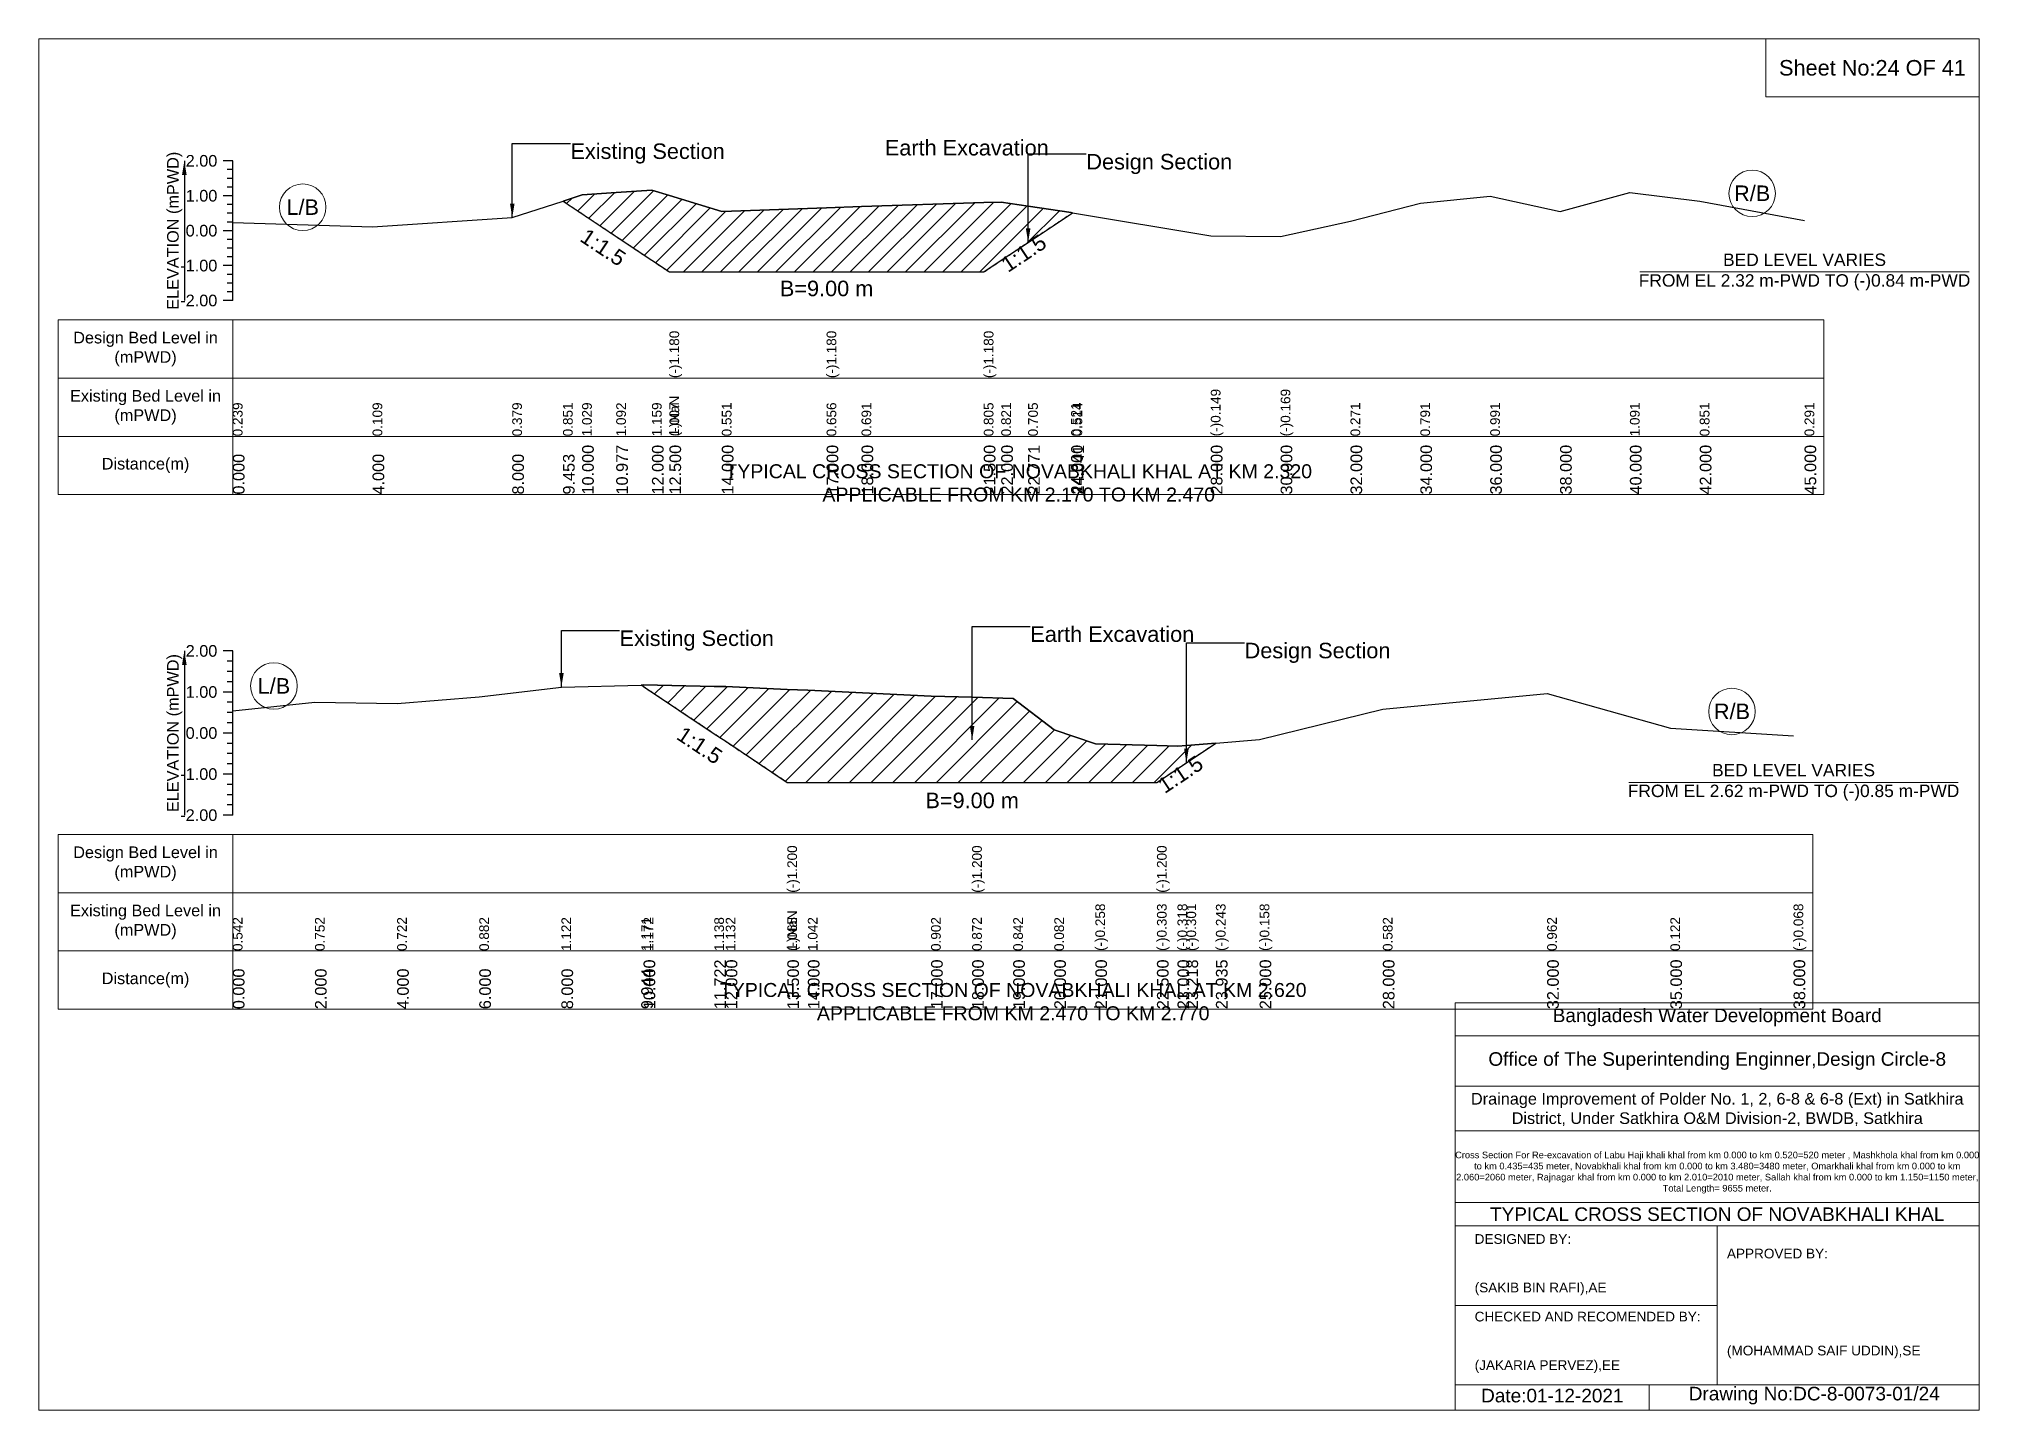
# Model space of a CAD drawing. Header units: inches. Extents: x 93000 to 486000, y -4242 to 0.
# Drawn here: x 330000 to 336000, y -4242 to 0 of the extents above; entities that cross this region are included whole.
import ezdxf

# ---------------------------------------------------------------- set-up
doc = ezdxf.new("R2010")
doc.units = ezdxf.units.IN
doc.header["$LTSCALE"] = 7
doc.header["$MEASUREMENT"] = 0
doc.linetypes.add('DASHED', pattern=[0.75, 0.5, -0.25])
for name, color, linetype, lineweight in [('Cross section Data Border', 7, 'Continuous', 9), ('Cross Section Labels', 7, 'Continuous', 9), ('Design_Bed_Level for Xsection', 7, 'DASHED', 25), ('Existing_Bed_Level for Xsection', 7, 'Continuous', 25), ('Long Section Labels', 7, 'Continuous', 9)]:
    doc.layers.add(name, color=color, linetype=linetype, lineweight=lineweight)
doc.styles.get("Standard").update_dxf_attribs({"font": 'arial.ttf'})
doc.dimstyles.get("Standard").update_dxf_attribs({"dimtxt": 0.18, "dimasz": 0.18, "dimexe": 0.18, "dimexo": 0.0625, "dimgap": 0.09, "dimtad": 0, "dimtih": 1, "dimtoh": 1, "dimdec": 4, "dimzin": 0, "dimdsep": 46, "dimtxsty": 'Standard', "dimcen": 0.09, "dimadec": 0, "dimazin": 0, "dimtfac": 1, "dimtdec": 4, "dimtofl": 0, "dimtmove": 0, "dimatfit": 3, "dimfxl": 1, "dimtolj": 1, "dimtzin": 0, "dimarcsym": 0})

msp = doc.modelspace()

# ---------------------------------------------------------------- texts
at = {"layer": 'Cross section Data Border', "attachment_point": 5}
for s, insert, char_height in [('Sheet No:24 OF 41', (335670, -90), 48), ('Bangladesh Water Development Board', (335190, -3027), 42), ('Office of The Superintending Enginner,Design Circle-8', (335190, -3162), 42)]:
    msp.add_mtext(s, dxfattribs=dict(at, insert=insert, char_height=char_height))
at = {"layer": 'Cross section Data Border'}
for s, insert, char_height, width, attachment_point in [('Design Bed Level in (mPWD)', (330330, -959.7), 36, 480, 5), ('Existing Bed Level in (mPWD)', (330330, -1139.7), 36, 480, 5), ('Distance(m)', (330330, -1319.7), 36, 480, 5), ('Design Bed Level in (mPWD)', (330330, -2551.6), 36, 480, 5), ('Existing Bed Level in (mPWD)', (330330, -2731.6), 36, 480, 5), ('Distance(m)', (330330, -2911.6), 36, 480, 5), ('Drainage Improvement of Polder No. 1, 2, 6-8 & 6-8 (Ext) in Satkhira District, Under Satkhira O&M Division-2, BWDB, Satkhira', (335190, -3312), 36, 1680, 5), ('Cross Section For Re-excavation of Labu Haji khali khal from km 0.000 to km 0.520=520 meter , Mashkhola khal from km 0.000 to km 0.435=435 meter, Novabkhali khal from km 0.000 to km 3.480=3480 meter, Omarkhali khal from km 0.000 to km 2.060=2060 meter, Rajnagar khal from km 0.000 to km 2.010=2010 meter, Sallah khal from km 0.000 to km 1.150=1150 meter, Total Length= 9655 meter. ', (335190, -3507), 20.5611, 1620, 5), ('TYPICAL CROSS SECTION OF NOVABKHALI KHAL', (335190, -3636), 42, 1680, 5), ('DESIGNED BY:^J^J^J(SAKIB BIN RAFI),AE', (334440, -3792), 30, 840, 4), ('APPROVED BY:^J^J^J^J^J^J(MOHAMMAD SAIF UDDIN),SE', (335220, -3912), 30, 840, 4), ('CHECKED AND RECOMENDED BY:^J^J^J(JAKARIA PERVEZ),EE', (334440, -4032), 30, 840, 4), ('Date:01-12-2021', (334680, -4197), 42, 840, 5), ('Drawing No:DC-8-0073-01/24', (335490, -4197), 42, 1320, 5)]:
    msp.add_mtext(s, dxfattribs=dict(at, insert=insert, char_height=char_height, width=width, attachment_point=attachment_point))
at = {"layer": 'Cross Section Labels'}
for s, insert, char_height, attachment_point in [('Existing Section', (331644, -323.7), 48, 1), ('Earth Excavation', (332616, -312.9), 48, 1), ('Design Section', (333239.2, -356.1), 48, 1), ('R/B', (335298, -478.1), 48, 5), ('L/B', (330816, -521), 48, 5), ('BED LEVEL VARIES ^JFROM EL 2.32 m-PWD TO (-)0.84 m-PWD', (335460, -721.2), 38.4, 5), ('B=9.00 m', (332436, -748.2), 48, 2), ('TYPICAL CROSS SECTION OF NOVABKHALI KHAL AT KM 2.320^JAPPLICABLE FROM KM 2.170 TO KM 2.470', (333030, -1374), 43.2, 5), ('Existing Section', (331796, -1830.1), 48, 1), ('Earth Excavation', (333066, -1817.4), 48, 1), ('Design Section', (333728.6, -1868.2), 48, 1), ('L/B', (330727, -2001.9), 48, 5), ('R/B', (335235.5, -2080.7), 48, 5), ('BED LEVEL VARIES ^JFROM EL 2.62 m-PWD TO (-)0.85 m-PWD', (335426, -2300), 38.4, 5), ('B=9.00 m', (332886, -2331.8), 48, 2), ('TYPICAL CROSS SECTION OF NOVABKHALI KHAL AT KM 2.620^JAPPLICABLE FROM KM 2.470 TO KM 2.770', (333013, -2978.5), 43.2, 5)]:
    msp.add_mtext(s, dxfattribs=dict(at, insert=insert, char_height=char_height, attachment_point=attachment_point))
at = {"layer": 'Cross Section Labels', "char_height": 48, "attachment_point": 2}
for insert, rotation in [((331758.5, -625), 326.30993), ((333032.2, -643.2), 33.69007), ((332057, -2165.4), 326.30993), ((333516.9, -2255.1), 33.69007)]:
    msp.add_mtext('1:1.5', dxfattribs=dict(at, insert=insert, rotation=rotation))
at = {"layer": 'Existing_Bed_Level for Xsection', "char_height": 36, "attachment_point": 5, "rotation": 90}
for insert in [(330420, -593.7), (330420, -2147.6)]:
    msp.add_mtext('ELEVATION (mPWD)', dxfattribs=dict(at, insert=insert))
at = {"layer": 'Existing_Bed_Level for Xsection', "char_height": 36, "attachment_point": 6}
for s, insert in [('2.00', (330552, -377.7)), ('1.00', (330552, -485.7)), ('0.00', (330552, -593.7)), ('-1.00', (330552, -701.7)), ('-2.00', (330552, -809.7)), ('2.00', (330552, -1893.6)), ('1.00', (330552, -2020.6)), ('0.00', (330552, -2147.6)), ('-1.00', (330552, -2274.6)), ('-2.00', (330552, -2401.6))]:
    msp.add_mtext(s, dxfattribs=dict(at, insert=insert))
at = {"layer": 'Long Section Labels', "attachment_point": 1, "rotation": 90}
for s, insert, char_height in [('(-)1.180', (331950, -1049.7), 30), ('(-)1.180', (332436, -1049.7), 30), ('(-)1.180', (332922, -1049.7), 30), ('0.239', (330600, -1229.7), 30), ('0.109', (331032, -1229.7), 30), ('0.379', (331464, -1229.7), 30), ('0.851', (331620.9, -1229.7), 30), ('1.029', (331680, -1229.7), 30), ('1.092', (331785.5, -1229.7), 30), ('1.159', (331896, -1229.7), 30), ('(-)NaN', (331950, -1229.7), 30), ('(-)NaN', (331950, -1229.7), 30), ('(-)NaN', (331950, -1229.7), 30), ('1.007', (331950, -1229.7), 30), ('1.007', (331950, -1229.7), 30), ('0.551', (332112, -1229.7), 30), ('0.551', (332112, -1229.7), 30), ('0.656', (332436, -1229.7), 30), ('0.656', (332436, -1229.7), 30), ('0.691', (332544, -1229.7), 30), ('0.805', (332922, -1229.7), 30), ('0.805', (332922, -1229.7), 30), ('0.821', (332976, -1229.7), 30), ('0.705', (333059.2, -1229.7), 30), ('0.521', (333192, -1229.7), 30), ('0.514', (333196.4, -1229.7), 30), ('(-)0.149', (333624, -1229.7), 30), ('(-)0.169', (333840, -1229.7), 30), ('0.271', (334056, -1229.7), 30), ('0.791', (334272, -1229.7), 30), ('0.991', (334488, -1229.7), 30), ('1.091', (334920, -1229.7), 30), ('0.851', (335136, -1229.7), 30), ('0.291', (335460, -1229.7), 30), ('10.000', (331680, -1409.7), 36), ('10.977', (331785.5, -1409.7), 36), ('12.000', (331896, -1409.7), 36), ('12.500', (331950, -1409.7), 36), ('12.500', (331950, -1409.7), 36), ('12.500', (331950, -1409.7), 36), ('14.000', (332112, -1409.7), 36), ('17.000', (332436, -1409.7), 36), ('17.000', (332436, -1409.7), 36), ('17.000', (332436, -1409.7), 36), ('18.000', (332544, -1409.7), 36), ('21.500', (332922, -1409.7), 36), ('21.500', (332922, -1409.7), 36), ('21.500', (332922, -1409.7), 36), ('22.000', (332976, -1409.7), 36), ('22.771', (333059.2, -1409.7), 36), ('24.000', (333192, -1409.7), 36), ('24.041', (333196.4, -1409.7), 36), ('28.000', (333624, -1409.7), 36), ('30.000', (333840, -1409.7), 36), ('32.000', (334056, -1409.7), 36), ('34.000', (334272, -1409.7), 36), ('36.000', (334488, -1409.7), 36), ('38.000', (334704, -1409.7), 36), ('40.000', (334920, -1409.7), 36), ('42.000', (335136, -1409.7), 36), ('45.000', (335460, -1409.7), 36), ('0.000', (330600, -1409.7), 36), ('4.000', (331032, -1409.7), 36), ('8.000', (331464, -1409.7), 36), ('9.453', (331620.9, -1409.7), 36), ('(-)1.200', (332314.5, -2641.6), 30), ('(-)1.200', (332886, -2641.6), 30), ('(-)1.200', (333457.5, -2641.6), 30), ('(-)NaN', (332314.5, -2821.6), 30), ('(-)0.258', (333267, -2821.6), 30), ('(-)0.303', (333457.5, -2821.6), 30), ('(-)0.303', (333457.5, -2821.6), 30), ('(-)0.303', (333457.5, -2821.6), 30), ('(-)0.318', (333521, -2821.6), 30), ('(-)0.301', (333548.6, -2821.6), 30), ('(-)0.243', (333639.8, -2821.6), 30), ('(-)0.158', (333775, -2821.6), 30), ('(-)0.068', (335426, -2821.6), 30), ('0.542', (330600, -2821.6), 30), ('0.752', (330854, -2821.6), 30), ('0.722', (331108, -2821.6), 30), ('0.882', (331362, -2821.6), 30), ('1.122', (331616, -2821.6), 30), ('1.171', (331862.9, -2821.6), 30), ('1.172', (331870, -2821.6), 30), ('1.138', (332088.7, -2821.6), 30), ('1.132', (332124, -2821.6), 30), ('1.065', (332314.5, -2821.6), 30), ('1.065', (332314.5, -2821.6), 30), ('1.042', (332378, -2821.6), 30), ('0.902', (332759, -2821.6), 30), ('0.872', (332886, -2821.6), 30), ('0.872', (332886, -2821.6), 30), ('0.872', (332886, -2821.6), 30), ('0.842', (333013, -2821.6), 30), ('0.082', (333140, -2821.6), 30), ('0.582', (334156, -2821.6), 30), ('0.962', (334664, -2821.6), 30), ('0.122', (335045, -2821.6), 30), ('0.000', (330600, -3001.6), 36), ('2.000', (330854, -3001.6), 36), ('4.000', (331108, -3001.6), 36), ('6.000', (331362, -3001.6), 36), ('8.000', (331616, -3001.6), 36), ('9.944', (331862.9, -3001.6), 36), ('10.000', (331870, -3001.6), 36), ('11.722', (332088.7, -3001.6), 36), ('12.000', (332124, -3001.6), 36), ('13.500', (332314.5, -3001.6), 36), ('13.500', (332314.5, -3001.6), 36), ('13.500', (332314.5, -3001.6), 36), ('14.000', (332378, -3001.6), 36), ('17.000', (332759, -3001.6), 36), ('18.000', (332886, -3001.6), 36), ('18.000', (332886, -3001.6), 36), ('18.000', (332886, -3001.6), 36), ('19.000', (333013, -3001.6), 36), ('20.000', (333140, -3001.6), 36), ('21.000', (333267, -3001.6), 36), ('22.500', (333457.5, -3001.6), 36), ('22.500', (333457.5, -3001.6), 36), ('22.500', (333457.5, -3001.6), 36), ('23.000', (333521, -3001.6), 36), ('23.218', (333548.6, -3001.6), 36), ('23.935', (333639.8, -3001.6), 36), ('25.000', (333775, -3001.6), 36), ('28.000', (334156, -3001.6), 36), ('32.000', (334664, -3001.6), 36), ('35.000', (335045, -3001.6), 36), ('38.000', (335426, -3001.6), 36)]:
    msp.add_mtext(s, dxfattribs=dict(at, insert=insert, char_height=char_height))

# ---------------------------------------------------------------- hatches: boundary and pattern name
at = {"layer": 'Existing_Bed_Level for Xsection'}
h = msp.add_hatch(dxfattribs=at)
h.set_pattern_fill('ANSI31', color=256, scale=324, style=0)
h.paths.add_polyline_path([(331620.9, -501.8), (331680, -541.2), (331785.5, -611.5), (331896, -685.2), (331950, -721.2), (332112, -721.2), (332436, -721.2), (332544, -721.2), (332922, -721.2), (332976, -685.2), (333059.2, -629.7), (333192, -541.2), (333196.4, -538.2), (333192, -537.5), (333059.2, -517.6), (332976, -505.1), (332922, -506.8), (332544, -519.1), (332436, -522.9), (332112, -534.2), (331950, -485), (331896, -468.6), (331785.5, -475.8), (331680, -482.6)])
h = msp.add_hatch(dxfattribs=at)
h.set_pattern_fill('ANSI31', color=256, scale=381, style=0)
h.paths.add_polyline_path([(331862.9, -1998.9), (331870, -2003.7), (332088.7, -2149.5), (332124, -2173), (332314.5, -2300), (332378, -2300), (332759, -2300), (332886, -2300), (333013, -2300), (333140, -2300), (333267, -2300), (333457.5, -2300), (333521, -2257.7), (333548.6, -2239.3), (333639.8, -2178.5), (333548.6, -2185.8), (333521, -2188), (333457.5, -2186.1), (333267, -2180.4), (333140, -2137.2), (333013, -2040.7), (332886, -2036.9), (332759, -2033.1), (332378, -2015.3), (332314.5, -2012.4), (332124, -2003.8), (332088.7, -2003.1), (331870, -1998.8)])

# ---------------------------------------------------------------- linework, layer by layer
at = {"layer": 'Cross section Data Border'}
for points in [[(330000, 0), (336000, 0), (336000, -4242), (330000, -4242)], [(335340, 0), (336000, 0), (336000, -180), (335340, -180)], [(330060, -869.7), (335520, -869.7), (335520, -1409.7), (330060, -1409.7)], [(330060, -2461.6), (335486, -2461.6), (335486, -3001.6), (330060, -3001.6)]]:
    msp.add_lwpolyline(points, close=True, dxfattribs=at)
for points in [[(330600, -869.7), (330600, -1409.7)], [(330060, -1049.7), (335520, -1049.7)], [(330060, -1229.7), (335520, -1229.7)], [(330600, -2461.6), (330600, -3001.6)], [(330060, -2641.6), (335486, -2641.6)], [(330060, -2821.6), (335486, -2821.6)], [(334380, -4242), (334380, -2982), (336000, -2982)], [(334380, -3084), (336000, -3084)], [(334380, -3240), (336000, -3240)], [(334380, -3378), (336000, -3378)], [(334380, -3600), (336000, -3600)], [(334380, -3672), (336000, -3672)], [(335190, -3672), (335190, -4164)], [(334380, -3918), (335190, -3918)], [(334380, -4164), (336000, -4164)], [(334980, -4164), (334980, -4242)]]:
    msp.add_lwpolyline(points, dxfattribs=at)
at = {"layer": 'Cross Section Labels'}
for points in [[(334951, -721.2), (335969, -721.2)], [(334917, -2300), (335935, -2300)]]:
    msp.add_lwpolyline(points, dxfattribs=at)
for centre in [(335298, -478.1), (330816, -521), (330727, -2001.9), (335235.5, -2080.7)]:
    msp.add_circle(centre, 72, dxfattribs=at)
at = {"layer": 'Design_Bed_Level for Xsection'}
for points in [[(331620.9, -501.8), (331785.5, -611.5), (331950, -721.2), (332436, -721.2), (332922, -721.2), (333059.2, -629.7), (333196.4, -538.2)], [(331862.9, -1998.9), (332088.7, -2149.5), (332314.5, -2300), (332886, -2300), (333457.5, -2300), (333548.6, -2239.3), (333639.8, -2178.5)]]:
    msp.add_lwpolyline(points, dxfattribs=at)
at = {"layer": 'Existing_Bed_Level for Xsection'}
for points in [[(330600, -377.7), (330570, -377.7)], [(330600, -404.7), (330582, -404.7)], [(330600, -809.7), (330600, -701.7), (330600, -593.7), (330600, -485.7), (330600, -377.7)], [(330600, -431.7), (330582, -431.7)], [(330600, -458.7), (330582, -458.7)], [(330600, -567.9), (331032, -582), (331464, -552.8), (331620.9, -501.8), (331680, -482.6), (331785.5, -475.8), (331896, -468.6), (331950, -485), (331950, -485), (332112, -534.2), (332436, -522.9), (332436, -522.9), (332544, -519.1), (332922, -506.8), (332922, -506.8), (332976, -505.1), (333059.2, -517.6), (333192, -537.5), (333196.4, -538.2), (333624, -609.8), (333840, -612), (334056, -564.5), (334272, -508.3), (334488, -486.7), (334704, -534.2), (334920, -475.9), (335136, -501.8), (335460, -562.3)], [(330600, -485.7), (330570, -485.7)], [(330600, -512.7), (330582, -512.7)], [(330600, -539.7), (330582, -539.7)], [(330600, -593.7), (330570, -593.7)], [(330600, -566.7), (330582, -566.7)], [(330600, -620.7), (330582, -620.7)], [(330600, -647.7), (330582, -647.7)], [(330600, -701.7), (330570, -701.7)], [(330600, -674.7), (330582, -674.7)], [(330600, -728.7), (330582, -728.7)], [(330600, -755.7), (330582, -755.7)], [(330600, -809.7), (330570, -809.7)], [(330600, -782.7), (330582, -782.7)], [(330600, -1893.6), (330570, -1893.6)], [(330600, -2401.6), (330600, -2274.6), (330600, -2147.6), (330600, -2020.6), (330600, -1893.6)], [(330600, -1925.4), (330582, -1925.4)], [(330600, -1957.1), (330582, -1957.1)], [(330600, -2020.6), (330570, -2020.6)], [(330600, -1988.9), (330582, -1988.9)], [(330600, -2078.8), (330854, -2052.1), (331108, -2055.9), (331362, -2035.6), (331616, -2005.1), (331862.9, -1998.9), (331870, -1998.8), (332088.7, -2003.1), (332124, -2003.8), (332314.5, -2012.4), (332314.5, -2012.4), (332378, -2015.3), (332759, -2033.1), (332886, -2036.9), (332886, -2036.9), (333013, -2040.7), (333140, -2137.2), (333267, -2180.4), (333457.5, -2186.1), (333457.5, -2186.1), (333521, -2188), (333548.6, -2185.8), (333639.8, -2178.5), (333775, -2167.7), (334156, -2073.7), (334664, -2025.4), (335045, -2132.1), (335426, -2156.2)], [(330600, -2052.4), (330582, -2052.4)], [(330600, -2084.1), (330582, -2084.1)], [(330600, -2147.6), (330570, -2147.6)], [(330600, -2115.9), (330582, -2115.9)], [(330600, -2179.4), (330582, -2179.4)], [(330600, -2211.1), (330582, -2211.1)], [(330600, -2274.6), (330570, -2274.6)], [(330600, -2242.9), (330582, -2242.9)], [(330600, -2306.4), (330582, -2306.4)], [(330600, -2338.1), (330582, -2338.1)], [(330600, -2369.9), (330582, -2369.9)], [(330600, -2401.6), (330570, -2401.6)]]:
    msp.add_lwpolyline(points, dxfattribs=at)
for points in [[(331620.9, -501.8), (331620.9, -501.8), (331680, -541.2), (331785.5, -611.5), (331896, -685.2), (331950, -721.2), (331950, -721.2), (332112, -721.2), (332436, -721.2), (332436, -721.2), (332544, -721.2), (332922, -721.2), (332922, -721.2), (332976, -685.2), (333059.2, -629.7), (333192, -541.2), (333196.4, -538.2), (333192, -537.5), (333059.2, -517.6), (332976, -505.1), (332922, -506.8), (332922, -506.8), (332544, -519.1), (332436, -522.9), (332436, -522.9), (332112, -534.2), (331950, -485), (331950, -485), (331896, -468.6), (331785.5, -475.8), (331680, -482.6), (331620.9, -501.8)], [(331862.9, -1998.9), (331870, -2003.7), (332088.7, -2149.5), (332124, -2173), (332314.5, -2300), (332314.5, -2300), (332378, -2300), (332759, -2300), (332886, -2300), (332886, -2300), (333013, -2300), (333140, -2300), (333267, -2300), (333457.5, -2300), (333457.5, -2300), (333521, -2257.7), (333548.6, -2239.3), (333639.8, -2178.5), (333548.6, -2185.8), (333521, -2188), (333457.5, -2186.1), (333457.5, -2186.1), (333267, -2180.4), (333140, -2137.2), (333013, -2040.7), (332886, -2036.9), (332886, -2036.9), (332759, -2033.1), (332378, -2015.3), (332314.5, -2012.4), (332314.5, -2012.4), (332124, -2003.8), (332088.7, -2003.1), (331870, -1998.8)]]:
    msp.add_lwpolyline(points, close=True, dxfattribs=at)

msp.set_redraw_order([(e.dxf.handle, doc.entitydb.next_handle()) for e in msp.query("TEXT MTEXT ATTDEF DIMENSION ARC_DIMENSION")])  # texts and dimensions are drawn at this point

# ---------------------------------------------------------------- leaders
at = {"layer": 'Cross Section Labels', "annotation_type": 0, "has_hookline": 1, "hookline_direction": 0}
for points, text_width in [([(331464, -552.8), (331464, -323.7), (331643.9, -323.7)], 467.2), ([(333059.2, -629.7), (333059.2, -356.1), (333239.1, -356.1)], 441.2), ([(331616, -2005.1), (331616, -1830.1), (331795.9, -1830.1)], 467.2), ([(332886, -2168.4), (332886, -1817.4), (333065.9, -1817.4)], 497), ([(333548.6, -2239.3), (333548.6, -1868.2), (333728.5, -1868.2)], 441.2)]:
    msp.add_leader(points, dimstyle='Standard', override={"dimasz": 43.2}, dxfattribs=dict(at, text_width=text_width))
at = {"layer": 'Existing_Bed_Level for Xsection'}
for points in [[(330450, -377.7), (330450, -809.7)], [(330450, -1893.6), (330450, -2401.6)]]:
    msp.add_leader(points, dimstyle='Standard', override={"dimasz": 43.2}, dxfattribs=at)

doc.saveas('drawing.dxf')
